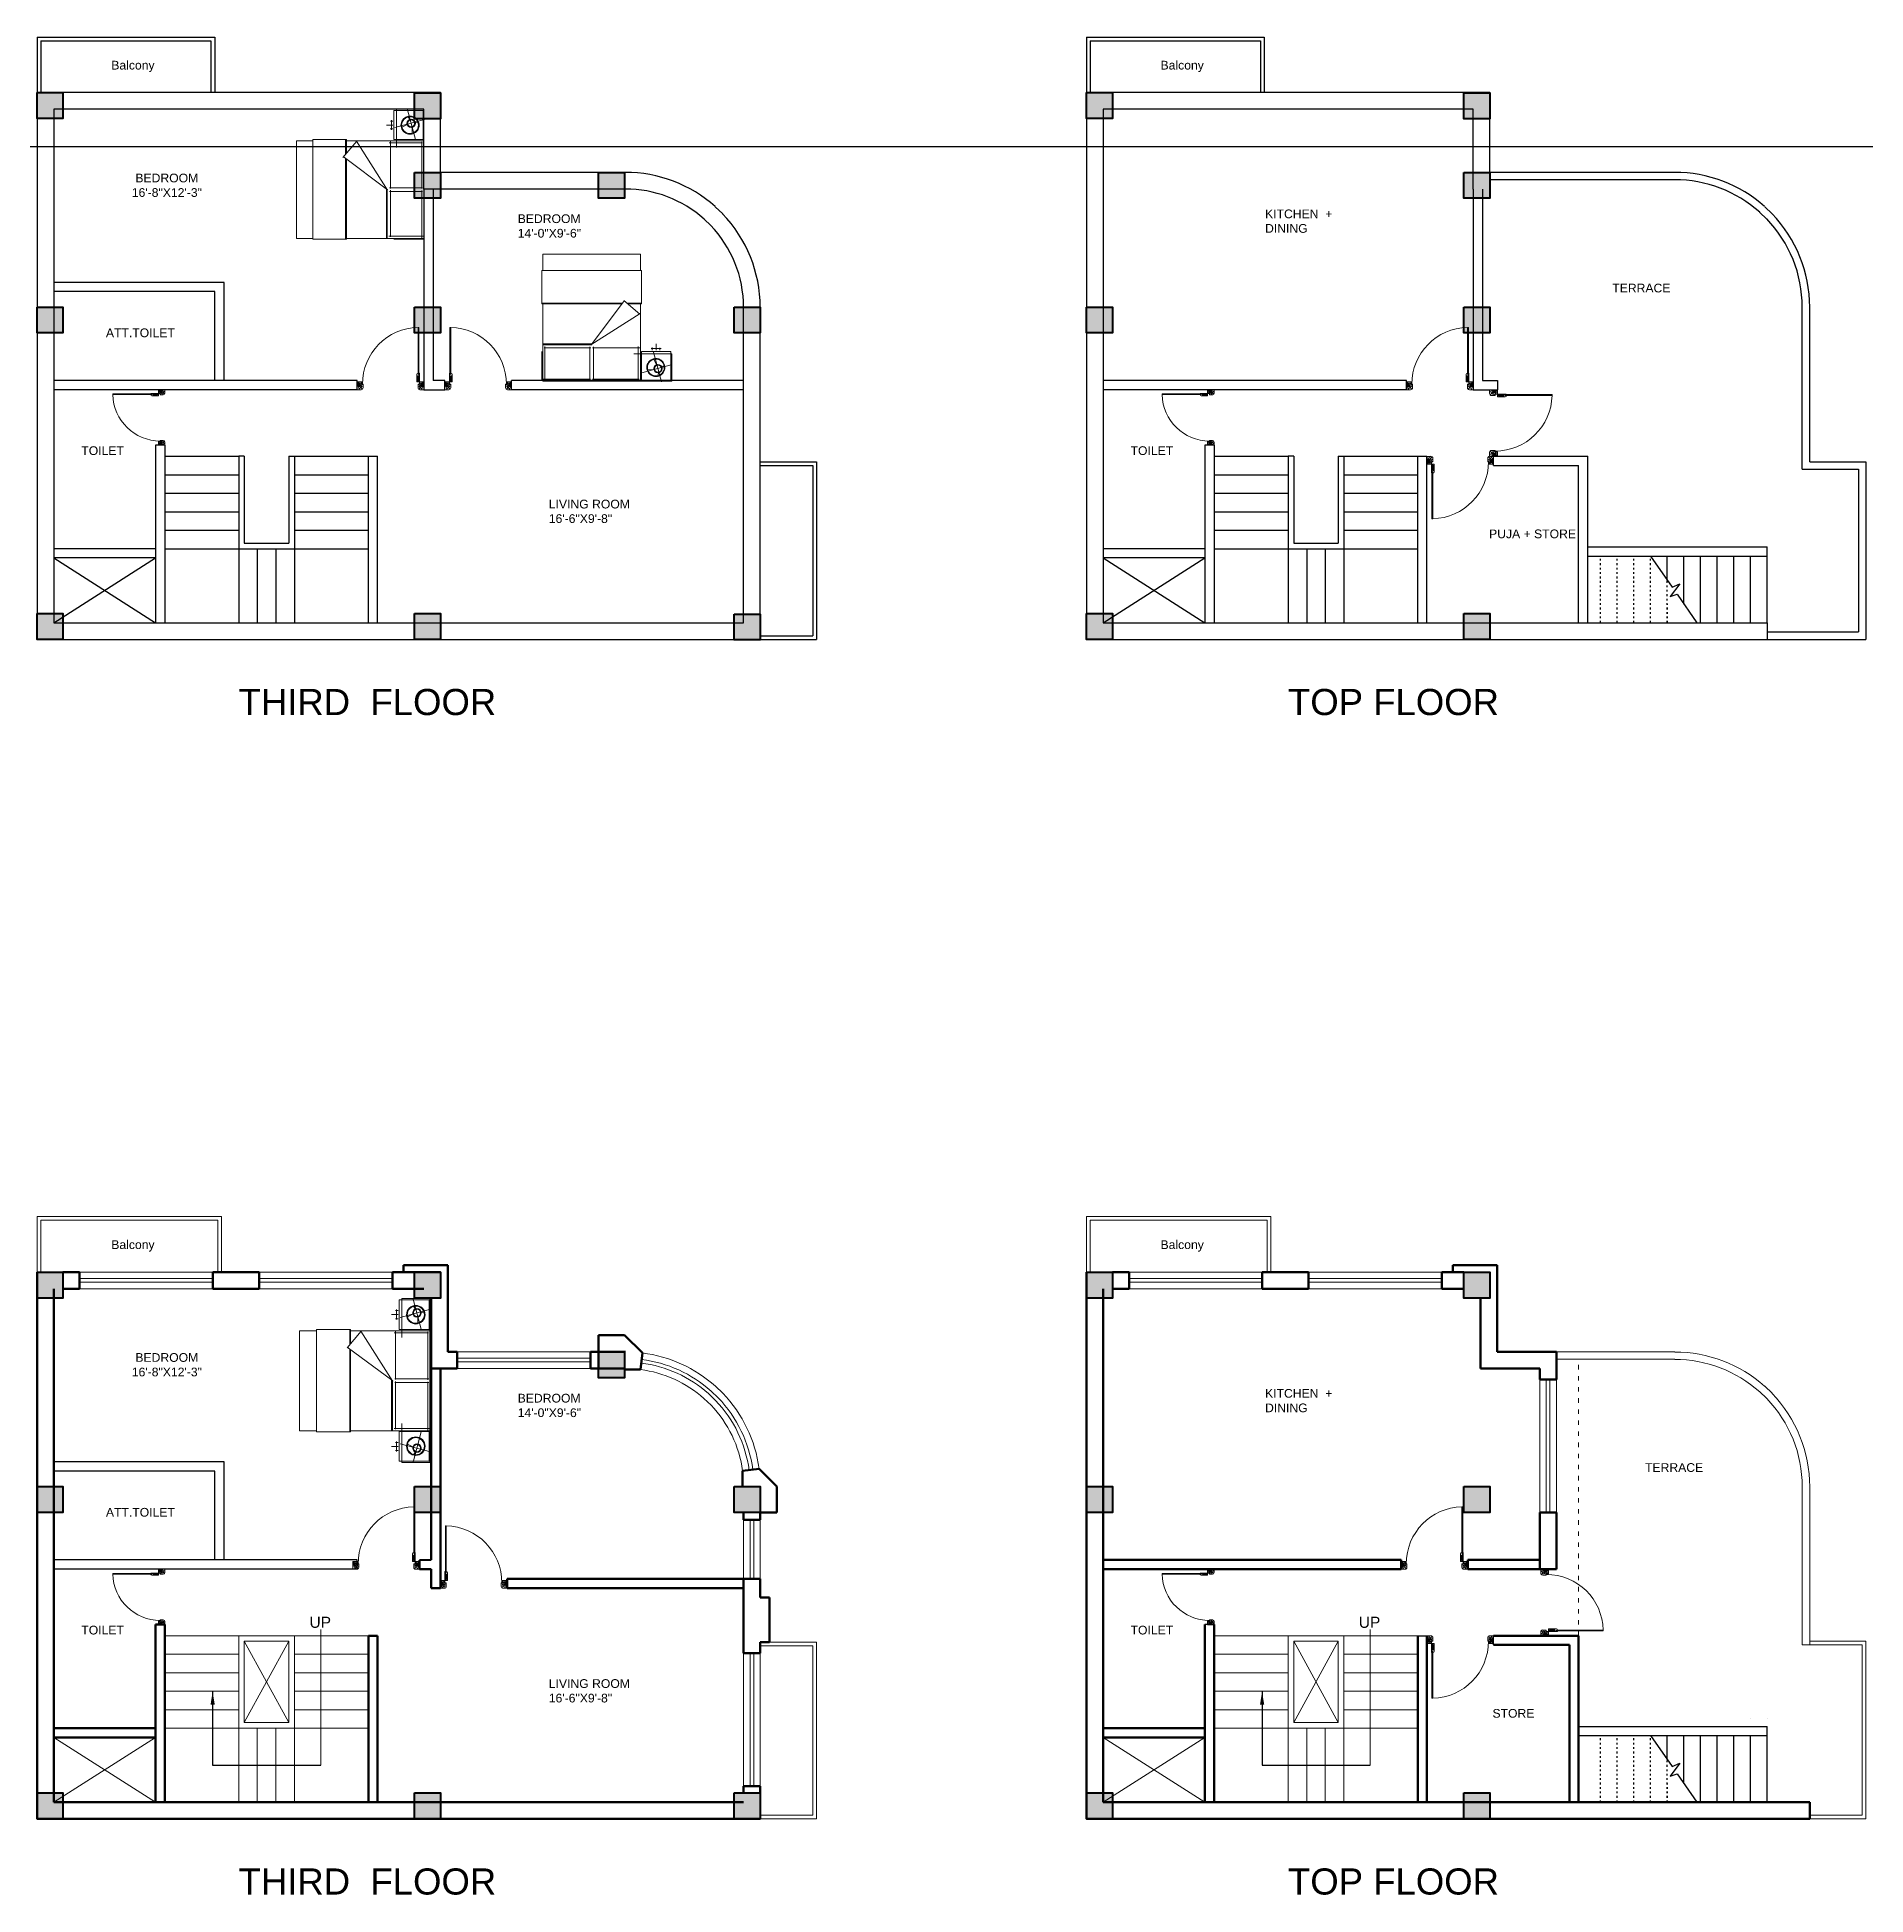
# Model space of a CAD drawing. Header units: inches. Extents: x 5914 to 162157, y -20538 to 282354.
# Drawn here: x 149347 to 150335, y -14147 to -13143 of the extents above; entities that cross this region are included whole.
import ezdxf

# ---------------------------------------------------------------- set-up
doc = ezdxf.new("R2010")
doc.units = ezdxf.units.IN
doc.header["$MEASUREMENT"] = 0
doc.linetypes.add('ACAD_ISO03W100', pattern=[30, 12, -18])
for name, color, linetype, lineweight in [('.09', 24, 'Continuous', 9), ('.1', 168, 'Continuous', 13), ('A-FUR', 42, 'Continuous', 5), ('CONC. OUTLINE RA', 150, 'Continuous', 40), ('DOOR-WIN RA', 3, 'Continuous', 20), ('ELE2 RA', 130, 'Continuous', 20), ('Furniture', 22, 'Continuous', 13), ('Hatch', 254, 'Continuous', 9), ('HATCH RA', 8, 'Continuous', 5), ('HIDDEN RA', 253, 'ACAD_ISO03W100', 9), ('STAIR PLAN AND ELEV RA', 124, 'Continuous', 20), ('WALL RA', 42, 'Continuous', 50)]:
    doc.layers.add(name, color=color, linetype=linetype, lineweight=lineweight)
doc.layers.add('WINDOW+dOOR', color=5, linetype='Continuous')
doc.styles.add('arial', font='arial.ttf', dxfattribs={"height": 7})
doc.styles.get("Standard").update_dxf_attribs({"font": 'arial.ttf'})
doc.dimstyles.new('1-8', dxfattribs={"dimtxt": 7, "dimasz": 3, "dimexe": 3, "dimexo": 3, "dimgap": 3, "dimtad": 1, "dimdec": 0, "dimzin": 0, "dimdsep": 46, "dimlunit": 4, "dimtxsty": 'arial', "dimblk": 'ARCHTICK', "dimcen": 0.09, "dimdle": 3, "dimclrt": 6, "dimazin": 0, "dimtfac": 1, "dimtdec": 0, "dimtix": 1, "dimtofl": 0, "dimtmove": 2, "dimatfit": 3, "dimfxl": 5, "dimfxlon": 1, "dimtolj": 1, "dimtzin": 0, "dimlwe": 5, "dimarcsym": 1})

msp = doc.modelspace()

# ---------------------------------------------------------------- texts
at = {"attachment_point": 1}
for s, width, gutter_width, insert, char_height in [('Balcony', 45.266, 23.6, (149386.8, -13155.7), 4.71), ('Balcony', 45.266, 23.6, (149954, -13155.7), 4.71), ('\\pi6.12049;BEDROOM\\P\\pi4.186;16\'-8"X12\'-3"', 45.266, 23.6, (149393.7, -13216.7), 4.711), ('KITCHEN  + DINING', 45.266, 23.6, (150010.5, -13236.1), 4.711), ('BEDROOM\\P14\'-0"X9\'-6"', 45.266, 23.6, (149606.5, -13238.7), 4.711), ('TERRACE', 45.266, 23.6, (150198.2, -13276.2), 4.71), ('ATT.TOILET', 45.266, 23.6, (149383.9, -13300.4), 4.71), ('TOILET', 45.266, 23.6, (149370.6, -13364.1), 4.71), ('TOILET', 45.266, 23.6, (149937.8, -13364.1), 4.71), ('LIVING ROOM\\P16\'-6"X9\'-8"', 45.266, 23.6, (149623.3, -13393), 4.711), ('PUJA + STORE', 45.266, 23.6, (150131.6, -13409.1), 4.711), ('THIRD  FLOOR', 247.158, 70.7, (149455.6, -13495.3), 14.133), ('TOP FLOOR', 247.158, 70.7, (150022.9, -13495.3), 14.13), ('Balcony', 45.266, 23.6, (149386.8, -13793.4), 4.71), ('Balcony', 45.266, 23.6, (149954, -13793.4), 4.71), ('\\pi6.12049;BEDROOM\\P\\pi4.186;16\'-8"X12\'-3"', 45.266, 23.6, (149393.7, -13854.4), 4.711), ('BEDROOM\\P14\'-0"X9\'-6"', 45.266, 23.6, (149606.5, -13876.4), 4.711), ('KITCHEN  + DINING', 45.266, 23.6, (150010.5, -13873.8), 4.711), ('TERRACE', 45.266, 23.6, (150215.9, -13913.9), 4.71), ('ATT.TOILET', 45.266, 23.6, (149383.9, -13938.1), 4.71), ('TOILET', 45.266, 23.6, (149370.6, -14001.8), 4.71), ('TOILET', 45.266, 23.6, (149937.8, -14001.8), 4.71), ('LIVING ROOM\\P16\'-6"X9\'-8"', 45.266, 23.6, (149623.3, -14030.7), 4.711), (' STORE', 45.266, 23.6, (150131.6, -14046.8), 4.71), ('THIRD  FLOOR', 247.158, 70.7, (149455.6, -14133), 14.133), ('TOP FLOOR', 247.158, 70.7, (150022.9, -14133), 14.13)]:
    msp.add_mtext_dynamic_manual_height_columns(s, width=width, gutter_width=gutter_width, heights=[0], dxfattribs=dict(at, insert=insert, char_height=char_height))
at = {"char_height": 6, "width": 11.641, "attachment_point": 9, "style": 'arial'}
for insert in [(149505.6, -14003), (150072.8, -14003)]:
    msp.add_mtext('UP', dxfattribs=dict(at, insert=insert))

# ---------------------------------------------------------------- blocks, each defined once
blk = doc.blocks.new('30 inch door')
at = {"layer": '.09'}
blk.add_arc((10330.01, 24687.1), 25.67, 91.33199, 180, dxfattribs=at)
at = {"layer": '.1'}
for p, q in [((10329.41, 24712.76), (10329.41, 24691.67)), ((10329.41, 24712.76), (10329.81, 24712.76)), ((10329.81, 24691.67), (10329.81, 24712.76)), ((10328.81, 24688.15), (10328.81, 24691.67)), ((10329.29, 24692.15), (10329.41, 24692.15)), ((10329.41, 24692.15), (10329.41, 24691.67)), ((10329.41, 24691.67), (10329.81, 24691.67)), ((10329.41, 24691.67), (10329.81, 24691.67)), ((10329.81, 24691.67), (10329.81, 24692.15)), ((10329.81, 24692.15), (10330.01, 24692.15)), ((10330.01, 24692.15), (10330.01, 24688.15)), ((10302.02, 24688.15), (10302.02, 24684.65)), ((10304.03, 24688.15), (10302.02, 24688.15)), ((10302.02, 24684.65), (10303.77, 24684.65)), ((10304.03, 24688.15), (10304.03, 24688.15)), ((10304.03, 24687.1), (10304.03, 24688.15)), ((10304.65, 24687.1), (10304.03, 24687.1)), ((10304.65, 24685.52), (10304.65, 24687.1)), ((10330.01, 24688.15), (10328.81, 24688.15)), ((10329.4, 24687.1), (10330.01, 24687.1)), ((10329.4, 24685.52), (10329.4, 24687.1)), ((10330.01, 24687.1), (10330.01, 24688.15)), ((10330.01, 24688.15), (10332.02, 24688.15)), ((10332.02, 24684.65), (10330.27, 24684.65)), ((10332.02, 24688.15), (10332.02, 24684.65))]:
    blk.add_line(p, q, dxfattribs=at)
for centre, major_axis, start_param, end_param in [((10329.29, 24691.67), (-0.339, 0.339), 5.497787, 7.068583), ((10303.77, 24685.52), (-0.619, -0.619), 0.785398, 2.356194)]:
    blk.add_ellipse(centre, major_axis=major_axis, ratio=1, start_param=start_param, end_param=end_param, dxfattribs=at)
at = {"layer": '.1', "extrusion": (0, 0, -1)}
blk.add_ellipse((10330.27, 24685.52), major_axis=(-0.619, 0.619), ratio=1, start_param=3.926991, end_param=5.497787, dxfattribs=at)
blk.add_line((10330.01, 24688.15), (10330.01, 24688.15))
at = {"layer": 'Hatch', "lineweight": 0}
for points, knots in [([(10330.01, 24688.15), (10329.93, 24688.7), (10329.77, 24689.76), (10329.75, 24690.84), (10329.74, 24691.37)], [0, 0, 0, 0, 41.50394, 80.765622, 80.765622, 80.765622, 80.765622]), ([(10302.02, 24688.15), (10302.05, 24687.95), (10302.17, 24687.01), (10302.48, 24686.12), (10302.72, 24685.42)], [0, 0, 0, 0, 17.459471, 80.67073, 80.67073, 80.67073, 80.67073]), ([(10302.02, 24688.15), (10302.41, 24687.86), (10303.15, 24687.31), (10304.04, 24687.05), (10304.45, 24686.93)], [0, 0, 0, 0, 41.503939, 78.170205, 78.170205, 78.170205, 78.170205]), ([(10302.02, 24688.15), (10302.45, 24687.5), (10303.05, 24686.59), (10304.02, 24686.14), (10304.29, 24686.01)], [0, 0, 0, 0, 64.705486, 90.408952, 90.408952, 90.408952, 90.408952]), ([(10302.02, 24688.15), (10302.13, 24687.79), (10302.35, 24687.1), (10302.97, 24686.1), (10304.18, 24685.07)], [0, 0, 0, 0, 30.296971, 58.529009, 58.529009, 58.529009, 58.529009]), ([(10303.35, 24687.82), (10303.2, 24687.43), (10302.98, 24686.82), (10302.44, 24686.51), (10302.25, 24686.4)], [0, 0, 0, 0, 34.642749, 52.790216, 52.790216, 52.790216, 52.790216]), ([(10303.86, 24687.89), (10303.73, 24687.32), (10303.52, 24686.4), (10302.7, 24686), (10302.39, 24685.85)], [0, 0, 0, 0, 47.051669, 75.417188, 75.417188, 75.417188, 75.417188]), ([(10304.15, 24687.01), (10304.07, 24686.57), (10303.9, 24685.69), (10303.13, 24685.22), (10302.75, 24684.98)], [0, 0, 0, 0, 36.886594, 73.591637, 73.591637, 73.591637, 73.591637]), ([(10330.01, 24688.15), (10329.8, 24688.26), (10329.35, 24688.51), (10329.11, 24688.97), (10328.99, 24689.22)], [0, 0, 0, 0, 17.459472, 37.737029, 37.737029, 37.737029, 37.737029]), ([(10329.9, 24690.9), (10329.69, 24690.85), (10329.25, 24690.74), (10329.1, 24690.31), (10329.02, 24690.08)], [0, 0, 0, 0, 15.424483, 31.99547, 31.99547, 31.99547, 31.99547]), ([(10329.92, 24690.24), (10329.72, 24690.12), (10329.23, 24689.84), (10329.13, 24689.27), (10329.07, 24688.95)], [0, 0, 0, 0, 17.254821, 40.319618, 40.319618, 40.319618, 40.319618]), ([(10330.01, 24688.15), (10329.7, 24688.44), (10329.1, 24689.01), (10329.14, 24689.82), (10329.09, 24691.13)], [0, 0, 0, 0, 30.296971, 58.529009, 58.529009, 58.529009, 58.529009]), ([(10329.9, 24689.44), (10329.59, 24689.24), (10329.23, 24689.01), (10329.2, 24688.63), (10329.2, 24688.58)], [0, 0, 0, 0, 24.633819, 28.489546, 28.489546, 28.489546, 28.489546]), ([(10330.01, 24688.15), (10329.86, 24688.5), (10329.47, 24689.39), (10329.44, 24690.38), (10329.42, 24690.98)], [0, 0, 0, 0, 28.413311, 72.750806, 72.750806, 72.750806, 72.750806]), ([(10332.02, 24688.15), (10331.63, 24687.86), (10330.89, 24687.31), (10330.01, 24687.05), (10329.59, 24686.93)], [0, 0, 0, 0, 41.503939, 78.170205, 78.170205, 78.170205, 78.170205]), ([(10332.02, 24688.15), (10331.59, 24687.5), (10330.99, 24686.59), (10330.03, 24686.14), (10329.75, 24686.01)], [0, 0, 0, 0, 64.705486, 90.408952, 90.408952, 90.408952, 90.408952]), ([(10332.02, 24688.15), (10331.91, 24687.79), (10331.69, 24687.1), (10331.07, 24686.1), (10329.87, 24685.07)], [0, 0, 0, 0, 30.296971, 58.529009, 58.529009, 58.529009, 58.529009]), ([(10329.89, 24687.01), (10329.98, 24686.57), (10330.14, 24685.69), (10330.91, 24685.22), (10331.29, 24684.98)], [0, 0, 0, 0, 36.886594, 73.591637, 73.591637, 73.591637, 73.591637]), ([(10330.18, 24687.89), (10330.31, 24687.32), (10330.52, 24686.4), (10331.35, 24686), (10331.66, 24685.85)], [0, 0, 0, 0, 47.051669, 75.417188, 75.417188, 75.417188, 75.417188]), ([(10330.7, 24687.82), (10330.84, 24687.43), (10331.06, 24686.82), (10331.61, 24686.51), (10331.8, 24686.4)], [0, 0, 0, 0, 34.642749, 52.790216, 52.790216, 52.790216, 52.790216]), ([(10332.02, 24688.15), (10332, 24687.95), (10331.87, 24687.01), (10331.56, 24686.12), (10331.32, 24685.42)], [0, 0, 0, 0, 17.459471, 80.67073, 80.67073, 80.67073, 80.67073])]:
    blk.add_open_spline(points, degree=3, knots=knots, dxfattribs=at)
blk = doc.blocks.new('COLUMN')
at = {"layer": 'CONC. OUTLINE RA', "transparency": 33554687}
h = blk.add_hatch(color=256, dxfattribs=at)
h.dxf.hatch_style = 1
h.paths.add_polyline_path([(148062.9, -13130.4), (148076.9, -13130.4), (148076.9, -13116.4), (148062.9, -13116.4)])
at = {"layer": 'CONC. OUTLINE RA'}
blk.add_lwpolyline([(148062.9, -13116.4), (148076.9, -13116.4), (148076.9, -13130.4), (148062.9, -13130.4)], close=True, dxfattribs=at)
blk = doc.blocks.new('A$C2A650008')
at = {"layer": 'A-FUR'}
for p, q in [((-74.1, 13), (-91, 13)), ((-91, -6.3), (-91, 13)), ((-90.5, -5.6), (-90.5, 12.3)), ((-90.5, 12.3), (-72.6, 12.3)), ((-81, 12.7), (-85.8, -5.4)), ((-74.1, -10.4), (-74.1, 13)), ((-72.6, 12.3), (-72.6, -5.6)), ((-91.4, 6.6), (-73.1, 1.7)), ((-85.7, 4.9), (-87.5, 4.6)), ((-83.8, 1.9), (-83.8, -1.7)), ((-82.4, 6.9), (-81.2, 8.3)), ((-80.7, 3.7), (-77.5, 2)), ((-71.9, 5.8), (-70.4, 5.8)), ((-71.9, 3.4), (-68, 3.4)), ((-71.9, 0.9), (-70.3, 0.9)), ((-71, 6.5), (-71, 0.4)), ((-91, -6.3), (-43.4, -6.3)), ((-91, -6.3), (-91, -66.3)), ((-91, -6.3), (-70.8, -6.3)), ((-91, -66.3), (-91, -6.3)), ((-72.6, -5.6), (-90.5, -5.6)), ((-90.2, -7.6), (-69.6, -7.6)), ((-89.8, -35.7), (-89.8, -7)), ((-70.4, -6.7), (-70.4, -35.6)), ((-68.7, -36.7), (-49.5, -6.5)), ((-49.8, -6.6), (-41.3, -16.5)), ((-43.4, -5.5), (-43.4, -13.9)), ((-43.4, -5.5), (-22.9, -5.5)), ((-43, -5.5), (-43, -14.5)), ((-22.9, -5.5), (-22.9, -66.9)), ((-22.9, -6.3), (-12.8, -6.3)), ((-12.8, -6.3), (-12.8, -66.3)), ((-41.4, -16.1), (-68.7, -36.4)), ((-43.4, -17.6), (-43.4, -66.9)), ((-43, -17.3), (-43, -66.9)), ((-69.9, -35.2), (-90.3, -35.2)), ((-90.3, -37.4), (-69.9, -37.4)), ((-89.8, -65.9), (-89.8, -36.9)), ((-70.4, -36.8), (-70.4, -65.4)), ((-68.5, -36.3), (-68.5, -66.3)), ((-68, -35.8), (-68, -66.3)), ((-43.4, -66.3), (-91, -66.3)), ((-91, -66.3), (-91, -85.4)), ((-69.5, -65), (-90.7, -65)), ((-90.5, -66.8), (-90.5, -84.6)), ((-72.6, -66.8), (-90.5, -66.8)), ((-81, -85.1), (-85.8, -66.9)), ((-74.1, -62), (-74.1, -85.4)), ((-72.6, -84.6), (-72.6, -66.8)), ((-43.4, -66.9), (-22.9, -66.9)), ((-12.8, -66.3), (-22.9, -66.3)), ((-91.4, -79), (-73.1, -74.1)), ((-80.7, -76), (-77.5, -74.3)), ((-71.9, -73.3), (-70.3, -73.3)), ((-71.9, -75.7), (-68, -75.7)), ((-71, -78.8), (-71, -72.7)), ((-74.1, -85.4), (-91, -85.4)), ((-90.5, -84.6), (-72.6, -84.6)), ((-82.4, -79.2), (-81.2, -80.6)), ((-71.9, -78.1), (-70.4, -78.1))]:
    blk.add_line(p, q, dxfattribs=at)
for centre, major_axis, start_param, end_param in [((-82.5, 3.3), (3.95, 3.95), 6.28318530712061, 12.5663706143002), ((-82.5, 3.3), (-3.64, 3.64), 4.712389, 10.995574), ((-83.2, 4.4), (1.82, 1.82), 3.926993, 10.210178), ((-83.2, 4.4), (-1.52, 1.52), -1.570796, 4.712389)]:
    blk.add_ellipse(centre, major_axis=major_axis, ratio=1, start_param=start_param, end_param=end_param, dxfattribs=at)
at = {"layer": 'A-FUR', "extrusion": (0, 0, -1)}
for centre, major_axis, start_param, end_param in [((-82.5, -75.6), (-3.95, 3.95), 3.141593, 9.424778), ((-82.5, -75.6), (3.64, 3.64), 1.570796326731005, 7.853981633910592), ((-83.2, -76.8), (1.82, 1.82), -0.588961555347947, 5.69422375183164), ((-83.2, -76.8), (-1.52, 1.52), 0.886531, 7.169716)]:
    blk.add_ellipse(centre, major_axis=major_axis, ratio=1, start_param=start_param, end_param=end_param, dxfattribs=at)
blk = doc.blocks.new('_ArchTick')
at = {"color": 0, "linetype": 'ByBlock', "const_width": 0.15}
blk.add_lwpolyline([(-0.5, -0.5), (0.5, 0.5)], dxfattribs=at)
blk = doc.blocks.new('A$C0BBD0BBA')
at = {"color": 7, "lineweight": 5}
blk.add_lwpolyline([(0, 0), (73.3, 0)], dxfattribs=at)
at = {"color": 8, "lineweight": 5}
blk.add_leader([(39.7, 58.4), (0, 58.4), (0, 0)], dimstyle='1-8', override={"dimasz": 7, "dimgap": 2, "dimtad": 0, "dimfxl": 12}, dxfattribs=at)

# ---------------------------------------------------------------- linework, layer by layer
for p, q in [((149346.7, -13142.9), (149442.7, -13142.9)), ((149346.7, -13142.9), (149346.7, -13172.9)), ((149348.7, -13144.9), (149440.7, -13144.9)), ((149348.7, -13144.9), (149348.7, -13172.9)), ((149440.7, -13144.9), (149440.7, -13172.9)), ((149442.7, -13142.9), (149442.7, -13172.9)), ((149914, -13142.9), (150010, -13142.9)), ((149914, -13142.9), (149914, -13172.9)), ((149916, -13144.9), (150008, -13144.9)), ((149916, -13144.9), (149916, -13172.9)), ((150008, -13144.9), (150008, -13172.9)), ((150010, -13142.9), (150010, -13172.9)), ((149564.8, -13172.9), (149346.7, -13172.9)), ((149346.7, -13172.9), (149346.7, -13468.5)), ((149564.8, -13216), (149564.8, -13172.9)), ((150132, -13172.9), (149914, -13172.9)), ((149914, -13172.9), (149914, -13468.5)), ((150132, -13216), (150132, -13172.9)), ((149555.8, -13181.9), (149355.7, -13181.9)), ((149355.7, -13181.9), (149355.7, -13459.5)), ((149555.8, -13225), (149555.8, -13181.9)), ((150123, -13181.9), (149923, -13181.9)), ((149923, -13181.9), (149923, -13459.5)), ((150123, -13225), (150123, -13181.9)), ((149664.7, -13216), (149564.8, -13216)), ((150232, -13216), (150132, -13216)), ((149664.7, -13225), (149555.8, -13225)), ((149555.8, -13225), (149555.8, -13333.5)), ((149560.8, -13225), (149560.8, -13328.5)), ((150123, -13225), (150123, -13333.5)), ((150128, -13225), (150128, -13328.5)), ((150232, -13220), (150132, -13220)), ((149717.3, -13238.4), (149713.3, -13234.6)), ((150281.8, -13241.3), (150277.8, -13237.5)), ((150284.6, -13238.4), (150280.6, -13234.6)), ((149711.1, -13244.9), (149707.1, -13241.1)), ((149447.8, -13275.5), (149355.7, -13275.5)), ((149447.8, -13328.5), (149447.8, -13275.5)), ((149442.8, -13280.5), (149355.7, -13280.5)), ((149442.8, -13328.5), (149442.8, -13280.5)), ((149728.6, -13459.5), (149728.6, -13288.9)), ((149737.6, -13468.5), (149737.6, -13288.9)), ((150300.9, -13376.5), (150300.9, -13288.9)), ((150304.9, -13372.5), (150304.9, -13288.9)), ((149519.8, -13328.5), (149355.7, -13328.5)), ((149415.7, -13333.5), (149355.7, -13333.5)), ((149519.8, -13333.5), (149415.7, -13333.5)), ((149519.8, -13333.5), (149519.8, -13328.5)), ((149555.8, -13333.5), (149560.8, -13333.5)), ((149567.1, -13328.5), (149560.8, -13328.5)), ((149560.8, -13333.5), (149567.1, -13333.5)), ((149567.1, -13333.5), (149567.1, -13328.5)), ((149728.6, -13328.5), (149603.1, -13328.5)), ((149603.1, -13333.5), (149603.1, -13328.5)), ((149728.6, -13333.5), (149603.1, -13333.5)), ((150087, -13328.5), (149923, -13328.5)), ((149983, -13333.5), (149923, -13333.5)), ((150087, -13333.5), (149983, -13333.5)), ((150087, -13333.5), (150087, -13328.5)), ((150123, -13333.5), (150136.1, -13333.5)), ((150128, -13328.5), (150136.1, -13328.5)), ((150136.1, -13328.5), (150136.1, -13333.5)), ((149410.7, -13363.5), (149410.7, -13459.5)), ((149415.7, -13363.5), (149410.7, -13363.5)), ((149415.7, -13363.5), (149415.7, -13459.5)), ((149978, -13363.5), (149978, -13459.5)), ((149983, -13363.5), (149978, -13363.5)), ((149983, -13363.5), (149983, -13459.5)), ((149415.7, -13369.5), (149455.7, -13369.5)), ((149455.7, -13369.5), (149455.7, -13459.5)), ((149458.7, -13369.5), (149455.7, -13369.5)), ((149458.7, -13369.5), (149458.7, -13416.5)), ((149482.8, -13369.5), (149482.8, -13416.5)), ((149482.8, -13369.5), (149485.8, -13369.5)), ((149485.8, -13369.5), (149485.8, -13459.5)), ((149485.8, -13369.5), (149525.8, -13369.5)), ((149525.8, -13459.5), (149525.8, -13369.5)), ((149525.8, -13369.5), (149530.8, -13369.5)), ((149530.8, -13459.5), (149530.8, -13369.5)), ((149737.6, -13372.5), (149768, -13372.5)), ((149737.6, -13374.5), (149766, -13374.5)), ((149766, -13374.5), (149766, -13466.5)), ((149768, -13372.5), (149768, -13468.5)), ((149983, -13369.5), (150023, -13369.5)), ((150023, -13369.5), (150023, -13459.5)), ((150026, -13369.5), (150023, -13369.5)), ((150026, -13369.5), (150026, -13416.5)), ((150050, -13369.5), (150050, -13416.5)), ((150050, -13369.5), (150053, -13369.5)), ((150053, -13369.5), (150053, -13459.5)), ((150053, -13369.5), (150093, -13369.5)), ((150093, -13459.5), (150093, -13369.5)), ((150093, -13369.5), (150098, -13369.5)), ((150098, -13459.5), (150098, -13369.5)), ((150134, -13369.5), (150185, -13369.5)), ((150134, -13374.5), (150134, -13369.5)), ((150134, -13374.5), (150180, -13374.5)), ((150180, -13459.5), (150180, -13374.5)), ((150185, -13459.5), (150185, -13369.5)), ((150300.9, -13376.5), (150331.3, -13376.5)), ((150304.9, -13372.5), (150335.3, -13372.5)), ((150331.3, -13376.5), (150331.3, -13464.5)), ((150335.3, -13372.5), (150335.3, -13468.5)), ((149415.7, -13379.5), (149455.7, -13379.5)), ((149485.8, -13379.5), (149525.8, -13379.5)), ((149983, -13379.5), (150023, -13379.5)), ((150053, -13379.5), (150093, -13379.5)), ((149415.7, -13389.5), (149455.7, -13389.5)), ((149485.8, -13389.5), (149525.8, -13389.5)), ((149983, -13389.5), (150023, -13389.5)), ((150053, -13389.5), (150093, -13389.5)), ((149415.7, -13399.5), (149455.7, -13399.5)), ((149485.8, -13399.5), (149525.8, -13399.5)), ((149983, -13399.5), (150023, -13399.5)), ((150053, -13399.5), (150093, -13399.5)), ((149415.7, -13409.5), (149455.7, -13409.5)), ((149458.7, -13416.5), (149482.8, -13416.5)), ((149485.8, -13409.5), (149525.8, -13409.5)), ((149983, -13409.5), (150023, -13409.5)), ((150026, -13416.5), (150050, -13416.5)), ((150053, -13409.5), (150093, -13409.5)), ((150185, -13418.5), (150281.9, -13418.5)), ((150281.9, -13423.5), (150281.9, -13418.5)), ((149410.7, -13419.5), (149355.7, -13419.5)), ((149410.7, -13424.5), (149355.7, -13424.5)), ((149355.7, -13459.5), (149410.7, -13424.5)), ((149355.7, -13424.5), (149410.7, -13459.5)), ((149415.7, -13419.5), (149485.8, -13419.5)), ((149465.7, -13419.5), (149465.7, -13459.5)), ((149475.7, -13419.5), (149475.7, -13459.5)), ((149475.7, -13419.5), (149475.7, -13459.5)), ((149485.8, -13419.5), (149525.8, -13419.5)), ((149978, -13419.5), (149923, -13419.5)), ((149978, -13424.5), (149923, -13424.5)), ((149923, -13459.5), (149978, -13424.5)), ((149923, -13424.5), (149978, -13459.5)), ((149983, -13419.5), (150053, -13419.5)), ((150033, -13419.5), (150033, -13459.5)), ((150043, -13419.5), (150043, -13459.5)), ((150043, -13419.5), (150043, -13459.5)), ((150053, -13419.5), (150093, -13419.5)), ((150185, -13423.5), (150263.9, -13423.5)), ((150218.9, -13423.5), (150230.5, -13440.2)), ((150227.9, -13436.5), (150227.9, -13423.5)), ((150236.9, -13449.4), (150236.9, -13423.5)), ((150245.9, -13459.5), (150245.9, -13423.5)), ((150254.9, -13459.5), (150254.9, -13423.5)), ((150263.9, -13423.5), (150281.9, -13423.5)), ((150263.9, -13459.5), (150263.9, -13423.5)), ((150272.9, -13459.5), (150272.9, -13423.5)), ((150281.9, -13459.5), (150281.9, -13423.5)), ((150234.8, -13438.4), (150229.5, -13445.4)), ((150230.5, -13440.2), (150234.8, -13438.4)), ((150229.5, -13445.4), (150233.2, -13444.1)), ((150233.2, -13444.1), (150243.9, -13459.5)), ((149346.7, -13468.5), (149737.6, -13468.5)), ((149355.7, -13459.5), (149728.6, -13459.5)), ((149737.6, -13466.5), (149766, -13466.5)), ((149737.6, -13468.5), (149768, -13468.5)), ((149914, -13468.5), (150304.9, -13468.5)), ((149923, -13459.5), (150281.9, -13459.5)), ((150281.9, -13459.5), (150281.9, -13468.5)), ((150281.9, -13464.5), (150331.3, -13464.5)), ((150304.9, -13468.5), (150335.3, -13468.5)), ((149447.8, -13913.2), (149355.7, -13913.2)), ((149442.8, -13918.2), (149355.7, -13918.2)), ((149442.8, -13966.2), (149442.8, -13918.2)), ((149447.8, -13966.2), (149447.8, -13913.2)), ((149519.8, -13966.2), (149355.7, -13966.2)), ((149519.8, -13971.2), (149519.8, -13966.2)), ((149415.7, -13971.2), (149355.7, -13971.2)), ((149519.8, -13971.2), (149415.7, -13971.2)), ((149983, -14001.2), (149978, -14001.2)), ((150093, -14007.2), (150098, -14007.2)), ((150134, -14012.2), (150134, -14007.2)), ((150180, -14056.2), (150281.9, -14056.2)), ((150180, -14061.2), (150263.9, -14061.2)), ((150218.9, -14061.2), (150230.5, -14077.9)), ((150227.9, -14074.2), (150227.9, -14061.2)), ((150236.9, -14087.1), (150236.9, -14061.2)), ((150245.9, -14097.2), (150245.9, -14061.2)), ((150254.9, -14097.2), (150254.9, -14061.2)), ((150263.9, -14097.2), (150263.9, -14061.2)), ((150263.9, -14061.2), (150281.9, -14061.2)), ((150272.9, -14052.2), (150272.9, -14052.2)), ((150272.9, -14097.2), (150272.9, -14061.2)), ((150281.9, -14052.2), (150281.9, -14052.2)), ((150281.9, -14097.2), (150281.9, -14056.2)), ((150234.8, -14076.1), (150229.5, -14083.1)), ((150230.5, -14077.9), (150234.8, -14076.1)), ((150229.5, -14083.1), (150233.2, -14081.8)), ((150233.2, -14081.8), (150243.9, -14097.2))]:
    msp.add_line(p, q)
at = {"linetype": 'ACAD_ISO03W100', "ltscale": 0.08}
for p, q in [((150191.9, -13459.5), (150191.9, -13423.5)), ((150200.9, -13459.5), (150200.9, -13423.5)), ((150209.9, -13459.5), (150209.9, -13423.5)), ((150218.9, -13459.5), (150218.9, -13423.5)), ((150227.9, -13459.5), (150227.9, -13436.8)), ((150228, -13459.5), (150228, -13449.4)), ((150191.9, -14097.2), (150191.9, -14061.2)), ((150200.9, -14097.2), (150200.9, -14061.2)), ((150209.9, -14097.2), (150209.9, -14061.2)), ((150218.9, -14097.2), (150218.9, -14061.2)), ((150227.9, -14097.2), (150227.9, -14074.5)), ((150228, -14097.2), (150228, -14087.1))]:
    msp.add_line(p, q, dxfattribs=at)
msp.add_xline((147369.2, -13202), (1, 0))
for centre, radius, start, end in [((149664.7, -13288.9), 72.9, 48.222, 90.0319), ((150232, -13288.9), 72.9, 48.222, 90.0319), ((149664.7, -13288.9), 63.9, 48.222, 90.0319), ((150232, -13288.9), 68.9, 48.222, 90.0319), ((149664.7, -13288.9), 63.9, 0.0749, 43.8577), ((149664.7, -13288.9), 72.9, 0.0749, 43.8577), ((150232, -13288.9), 68.9, 0.0749, 43.8577), ((150232, -13288.9), 72.9, 0.0749, 43.8577)]:
    msp.add_arc(centre, radius, start, end)
at = {"layer": 'A-FUR'}
for p, q in [((149539.6, -13182.5), (149539.6, -13198.3)), ((149555.4, -13182.5), (149539.6, -13182.5)), ((149556.1, -13187.5), (149540.1, -13191.8)), ((149540.9, -13202.5), (149540.9, -13181.9)), ((149540.9, -13181.9), (149555.8, -13181.9)), ((149547, -13182.2), (149551.3, -13198.2)), ((149548.2, -13187.3), (149547.2, -13186.1)), ((149555.4, -13198.3), (149555.4, -13182.5)), ((149555.8, -13198.9), (149555.8, -13181.9)), ((149539, -13190.4), (149535.5, -13190.4)), ((149539, -13192.5), (149537.6, -13192.5)), ((149539, -13188.3), (149537.7, -13188.3)), ((149538.2, -13187.7), (149538.2, -13193.1)), ((149546.8, -13190.1), (149544, -13191.6)), ((149549.4, -13191.7), (149549.5, -13194.9)), ((149551.2, -13189.1), (149552.7, -13189.3)), ((149495.8, -13198.9), (149487, -13198.9)), ((149487, -13198.9), (149487, -13251.7)), ((149495.8, -13198.2), (149495.8, -13252.2)), ((149513.9, -13198.2), (149495.8, -13198.2)), ((149519.5, -13199.2), (149512, -13207.9)), ((149512.1, -13207.5), (149536.2, -13225.4)), ((149513.5, -13198.2), (149513.5, -13206.1)), ((149513.9, -13198.2), (149513.9, -13205.6)), ((149555.8, -13198.9), (149513.9, -13198.9)), ((149536.2, -13225.6), (149519.3, -13199.1)), ((149555.1, -13200.1), (149537, -13200.1)), ((149537.7, -13199.2), (149537.7, -13224.7)), ((149555.8, -13198.9), (149538, -13198.9)), ((149539.6, -13198.3), (149555.4, -13198.3)), ((149554.7, -13224.8), (149554.7, -13199.5)), ((149555.8, -13198.9), (149555.8, -13251.7)), ((149555.8, -13251.7), (149555.8, -13198.9)), ((149513.5, -13208.5), (149513.5, -13252.2)), ((149513.9, -13208.9), (149513.9, -13252.2)), ((149535.6, -13224.8), (149535.6, -13251.7)), ((149536, -13225.3), (149536, -13251.7)), ((149537.2, -13224.4), (149555.1, -13224.4)), ((149555.1, -13226.3), (149537.2, -13226.3)), ((149537.7, -13225.7), (149537.7, -13250.9)), ((149554.7, -13251.4), (149554.7, -13225.8)), ((149487, -13251.7), (149495.8, -13251.7)), ((149513.9, -13252.2), (149495.8, -13252.2)), ((149513.9, -13251.7), (149555.8, -13251.7)), ((149536.9, -13250.5), (149555.6, -13250.5)), ((149539.6, -13252.1), (149555.4, -13252.1)), ((149620, -13260.2), (149620, -13269)), ((149672.8, -13260.2), (149620, -13260.2)), ((149672.8, -13269), (149672.8, -13260.2)), ((149673.5, -13269), (149619.5, -13269)), ((149619.5, -13287.1), (149619.5, -13269)), ((149673.5, -13287.1), (149673.5, -13269)), ((149663.2, -13286.7), (149619.5, -13286.7)), ((149662.9, -13287.1), (149619.5, -13287.1)), ((149620, -13287.1), (149620, -13328.9)), ((149664.2, -13285.3), (149646.3, -13309.3)), ((149672.6, -13292.7), (149663.9, -13285.2)), ((149673.5, -13286.7), (149665.6, -13286.7)), ((149673.5, -13287.1), (149666.1, -13287.1)), ((149672.8, -13328.9), (149672.8, -13287.1)), ((149646.1, -13309.3), (149672.7, -13292.4)), ((149619.6, -13312.8), (149619.6, -13328.5)), ((149646.9, -13308.7), (149620, -13308.7)), ((149646.5, -13309.2), (149620, -13309.2)), ((149646, -13310.9), (149620.8, -13310.9)), ((149621.2, -13310.1), (149621.2, -13328.7)), ((149645.5, -13328.3), (149645.5, -13310.4)), ((149672.5, -13310.9), (149647, -13310.9)), ((149647.4, -13310.4), (149647.4, -13328.3)), ((149669.2, -13314.1), (149689.8, -13314.1)), ((149671.6, -13328.2), (149671.6, -13310.1)), ((149672.8, -13328.9), (149672.8, -13311.2)), ((149673.4, -13312.8), (149673.4, -13328.5)), ((149689.2, -13312.8), (149673.4, -13312.8)), ((149684, -13311.3), (149678.7, -13311.3)), ((149679.2, -13312.2), (149679.2, -13310.7)), ((149684.2, -13329.3), (149679.9, -13313.2)), ((149681.6, -13319.9), (149680.1, -13317.1)), ((149681.3, -13312.2), (149681.3, -13308.7)), ((149683.4, -13312.2), (149683.4, -13310.8)), ((149689.2, -13328.5), (149689.2, -13312.8)), ((149689.8, -13314.1), (149689.8, -13328.9)), ((149620.3, -13327.9), (149645.9, -13327.9)), ((149646.9, -13327.9), (149672.2, -13327.9)), ((149689.5, -13320.1), (149673.6, -13324.4)), ((149680, -13322.6), (149676.9, -13322.7)), ((149682.7, -13324.3), (149682.4, -13325.9)), ((149684.4, -13321.4), (149685.6, -13320.4)), ((149672.8, -13328.9), (149620, -13328.9)), ((149620, -13328.9), (149672.8, -13328.9)), ((149672.8, -13328.9), (149689.8, -13328.9)), ((149673.4, -13328.5), (149689.2, -13328.5))]:
    msp.add_line(p, q, dxfattribs=at)
at = {"layer": 'A-FUR', "extrusion": (0, 0, -1)}
for centre, major_axis, start_param, end_param in [((149548.3, -13190.5), (-3.47, 3.47), 6.28318530712061, 12.5663706143002), ((149548.3, -13190.5), (3.21, 3.21), 4.712389, 10.995574), ((149548.9, -13189.5), (-1.6, 1.6), 3.926993, 10.210178), ((149548.9, -13189.5), (1.34, 1.34), -1.570796, 4.712389), ((149681.2, -13321.5), (3.47, 3.47), 6.28318530712061, 12.5663706143002), ((149681.2, -13321.5), (3.21, -3.21), 4.712389, 10.995574), ((149682.3, -13322.1), (1.6, 1.6), 3.926993, 10.210178), ((149682.3, -13322.1), (1.34, -1.34), -1.570796, 4.712389)]:
    msp.add_ellipse(centre, major_axis=major_axis, ratio=1, start_param=start_param, end_param=end_param, dxfattribs=at)
at = {"layer": 'DOOR-WIN RA'}
for p, q in [((149369.7, -13810.6), (149441.7, -13810.6)), ((149369.7, -13814.1), (149441.7, -13814.1)), ((149369.7, -13816.1), (149441.7, -13816.1)), ((149369.7, -13819.6), (149441.7, -13819.6)), ((149466.8, -13810.6), (149538.8, -13810.6)), ((149466.8, -13814.1), (149538.8, -13814.1)), ((149466.8, -13816.1), (149538.8, -13816.1)), ((149466.8, -13819.6), (149538.8, -13819.6)), ((149937, -13810.6), (150009, -13810.6)), ((149937, -13814.1), (150009, -13814.1)), ((149937, -13816.1), (150009, -13816.1)), ((149937, -13819.6), (150009, -13819.6)), ((150034, -13810.6), (150106, -13810.6)), ((150034, -13814.1), (150106, -13814.1)), ((150034, -13816.1), (150106, -13816.1)), ((150034, -13819.6), (150106, -13819.6)), ((149573.8, -13853.7), (149645.8, -13853.7)), ((149573.8, -13857.2), (149645.8, -13857.2)), ((149573.8, -13859.2), (149645.8, -13859.2)), ((149573.8, -13862.7), (149645.8, -13862.7)), ((150159, -13940.7), (150159, -13868.7)), ((150162.5, -13868.7), (150162.5, -13940.7)), ((150164.5, -13868.7), (150164.5, -13940.7)), ((150168, -13940.7), (150168, -13868.7)), ((149728.6, -13944.5), (149728.6, -13976.5)), ((149732.1, -13944.5), (149732.1, -13976.5)), ((149734.1, -13944.5), (149734.1, -13976.5)), ((149737.6, -13944.5), (149737.6, -13976.5)), ((149728.6, -14088.6), (149728.6, -14016.6)), ((149732.1, -14016.6), (149732.1, -14088.6)), ((149734.1, -14016.6), (149734.1, -14088.6)), ((149737.6, -14088.6), (149737.6, -14016.6))]:
    msp.add_line(p, q, dxfattribs=at)
for points in [[(149731.6, -13917.7, 0.158884), (149713.5, -13880), (149709.6, -13876.3, 0.151519), (149673.3, -13859.8, 0.151519)], [(149733.6, -13917.4, 0.159031), (149714.9, -13878.6), (149711, -13874.9, 0.151666), (149673.5, -13857.8, 0.151666)], [(149737, -13916.9, 0.159274), (149717.4, -13876.1), (149713.4, -13872.3, 0.151909), (149674, -13854.3)], [(149728.1, -13918.1, 0.158609), (149711, -13882.5), (149707.2, -13878.9, 0.151245), (149672.8, -13863.3, 0.151245)]]:
    msp.add_lwpolyline(points, format="xyb", dxfattribs=at)
at = {"layer": 'ELE2 RA'}
for p, q in [((149346.7, -13780.6), (149446.4, -13780.6)), ((149346.7, -13780.6), (149346.7, -13810.6)), ((149348.7, -13782.6), (149444.4, -13782.6)), ((149348.7, -13782.6), (149348.7, -13810.6)), ((149444.4, -13782.6), (149444.4, -13810.6)), ((149446.4, -13780.6), (149446.4, -13810.6)), ((149914, -13780.6), (150013.6, -13780.6)), ((149914, -13780.6), (149914, -13810.6)), ((149916, -13782.6), (150011.6, -13782.6)), ((149916, -13782.6), (149916, -13810.6)), ((150011.6, -13782.6), (150011.6, -13810.6)), ((150013.6, -13780.6), (150013.6, -13810.6)), ((150168, -13853.7), (150232, -13853.7)), ((150232, -13857.7), (150168, -13857.7)), ((150281.8, -13879), (150277.8, -13875.2)), ((150284.6, -13876.1), (150280.6, -13872.3)), ((150300.9, -14012.2), (150300.9, -13926.6)), ((150304.9, -14012.2), (150304.9, -13926.6)), ((149737.6, -14010.6), (149768, -14010.6)), ((149768, -14010.6), (149768, -14106.2)), ((150304.9, -14010.2), (150335.3, -14010.2)), ((150335.3, -14010.2), (150335.3, -14106.2)), ((149737.6, -14012.6), (149766, -14012.6)), ((149766, -14012.6), (149766, -14104.2)), ((150300.9, -14012.2), (150304.9, -14012.2)), ((150304.9, -14012.2), (150333.3, -14012.2)), ((150333.3, -14012.2), (150333.3, -14104.2)), ((149737.6, -14104.2), (149766, -14104.2)), ((149737.6, -14106.2), (149768, -14106.2)), ((150304.9, -14104.2), (150333.3, -14104.2)), ((150304.9, -14106.2), (150335.3, -14106.2))]:
    msp.add_line(p, q, dxfattribs=at)
for radius, start, end in [(72.9, 48.222, 90.0319), (68.9, 48.222, 90.0319), (68.9, 0.0749, 43.8577), (72.9, 0.0749, 43.8577)]:
    msp.add_arc((150232, -13926.7), radius, start, end, dxfattribs=at)
at = {"layer": 'HATCH RA'}
for p, q in [((149458.7, -14054.2), (149482.8, -14010.2)), ((149458.7, -14010.2), (149482.8, -14054.2)), ((150026, -14054.2), (150050, -14010.2)), ((150026, -14010.2), (150050, -14054.2)), ((149355.7, -14097.2), (149410.7, -14062.2)), ((149355.7, -14062.2), (149410.7, -14097.2)), ((149923, -14097.2), (149978, -14062.2)), ((149923, -14062.2), (149978, -14097.2))]:
    msp.add_line(p, q, dxfattribs=at)
at = {"layer": 'HIDDEN RA', "ltscale": 0.2}
msp.add_line((150180, -14007.2), (150180, -13857.7), dxfattribs=at)
at = {"layer": 'STAIR PLAN AND ELEV RA'}
for p, q in [((149415.7, -14007.2), (149455.7, -14007.2)), ((149455.7, -14007.2), (149455.7, -14097.2)), ((149458.7, -14007.2), (149455.7, -14007.2)), ((149458.7, -14007.2), (149482.8, -14007.2)), ((149458.7, -14010.2), (149458.7, -14054.2)), ((149458.7, -14010.2), (149482.8, -14010.2)), ((149482.8, -14007.2), (149485.8, -14007.2)), ((149482.8, -14010.2), (149482.8, -14054.2)), ((149485.8, -14007.2), (149485.8, -14097.2)), ((149485.8, -14007.2), (149525.8, -14007.2)), ((149983, -14007.2), (150023, -14007.2)), ((150023, -14007.2), (150023, -14097.2)), ((150026, -14007.2), (150023, -14007.2)), ((150026, -14007.2), (150050, -14007.2)), ((150026, -14010.2), (150026, -14054.2)), ((150026, -14010.2), (150050, -14010.2)), ((150050, -14007.2), (150053, -14007.2)), ((150050, -14010.2), (150050, -14054.2)), ((150053, -14007.2), (150053, -14097.2)), ((150053, -14007.2), (150093, -14007.2)), ((149415.7, -14017.2), (149455.7, -14017.2)), ((149485.8, -14017.2), (149525.8, -14017.2)), ((149983, -14017.2), (150023, -14017.2)), ((150053, -14017.2), (150093, -14017.2)), ((149415.7, -14027.2), (149455.7, -14027.2)), ((149485.8, -14027.2), (149525.8, -14027.2)), ((149983, -14027.2), (150023, -14027.2)), ((150053, -14027.2), (150093, -14027.2)), ((149415.7, -14037.2), (149455.7, -14037.2)), ((149485.8, -14037.2), (149525.8, -14037.2)), ((149983, -14037.2), (150023, -14037.2)), ((150053, -14037.2), (150093, -14037.2)), ((149415.7, -14047.2), (149455.7, -14047.2)), ((149485.8, -14047.2), (149525.8, -14047.2)), ((149983, -14047.2), (150023, -14047.2)), ((150053, -14047.2), (150093, -14047.2)), ((149415.7, -14057.2), (149485.8, -14057.2)), ((149458.7, -14054.2), (149482.8, -14054.2)), ((149465.7, -14057.2), (149465.7, -14097.2)), ((149475.7, -14057.2), (149475.7, -14097.2)), ((149485.8, -14057.2), (149525.8, -14057.2)), ((149983, -14057.2), (150053, -14057.2)), ((150026, -14054.2), (150050, -14054.2)), ((150033, -14057.2), (150033, -14097.2)), ((150043, -14057.2), (150043, -14097.2)), ((150053, -14057.2), (150093, -14057.2))]:
    msp.add_line(p, q, dxfattribs=at)
at = {"layer": 'WALL RA'}
for p, q in [((149544.8, -13810.6), (149544.8, -13806.8)), ((149544.8, -13806.8), (149568.8, -13806.8)), ((149568.8, -13853.7), (149568.8, -13806.8)), ((150112, -13806.8), (150136, -13806.8)), ((150112, -13806.8), (150112, -13810.6)), ((150136, -13853.7), (150136, -13806.8)), ((149346.7, -13810.6), (149346.7, -14106.2)), ((149355.7, -13819.6), (149355.7, -14097.2)), ((149369.7, -13810.6), (149360.7, -13810.6)), ((149369.7, -13819.6), (149360.7, -13819.6)), ((149369.7, -13819.6), (149369.7, -13810.6)), ((149441.7, -13819.6), (149441.7, -13810.6)), ((149466.8, -13810.6), (149441.7, -13810.6)), ((149466.8, -13819.6), (149441.7, -13819.6)), ((149466.8, -13810.6), (149466.8, -13819.6)), ((149564.8, -13810.6), (149538.8, -13810.6)), ((149538.8, -13810.6), (149538.8, -13819.6)), ((149555.8, -13819.6), (149538.8, -13819.6)), ((149914, -13810.6), (149914, -14106.2)), ((149923, -13819.6), (149923, -14097.2)), ((149937, -13810.6), (149928, -13810.6)), ((149937, -13819.6), (149928, -13819.6)), ((149937, -13819.6), (149937, -13810.6)), ((150034, -13810.6), (150009, -13810.6)), ((150009, -13819.6), (150009, -13810.6)), ((150034, -13819.6), (150009, -13819.6)), ((150034, -13810.6), (150034, -13819.6)), ((150118, -13810.6), (150106, -13810.6)), ((150106, -13810.6), (150106, -13819.6)), ((150118, -13819.6), (150106, -13819.6)), ((149559.8, -13862.7), (149559.8, -13824.6)), ((150127, -13862.7), (150127, -13824.6)), ((149650.2, -13844.7), (149664.2, -13844.7)), ((149650.2, -13844.7), (149650.2, -13862.7)), ((149673.9, -13854.3), (149664.2, -13844.7)), ((149573.8, -13853.7), (149568.8, -13853.7)), ((149573.8, -13853.7), (149573.8, -13862.7)), ((149650.2, -13853.7), (149645.8, -13853.7)), ((149645.8, -13853.7), (149645.8, -13862.7)), ((149664.7, -13853.7), (149650.2, -13853.7)), ((149673.9, -13854.3), (149672.8, -13863.3)), ((150168, -13853.7), (150136, -13853.7)), ((150168, -13853.7), (150168, -13868.7)), ((149559.8, -13862.7), (149559.8, -13966.2)), ((149573.8, -13862.7), (149559.8, -13862.7)), ((149564.8, -13862.7), (149564.8, -13971.2)), ((149664.7, -13862.7), (149645.8, -13862.7)), ((149645.8, -13862.7), (149650.2, -13862.7)), ((149672.8, -13863.3), (149664.2, -13863.3)), ((150159, -13862.7), (150127, -13862.7)), ((150159, -13862.7), (150159, -13868.7)), ((150168, -13868.7), (150159, -13868.7)), ((149737, -13916.9), (149728.1, -13918.1)), ((149728.1, -13918.1), (149728.1, -13926.5)), ((149746.6, -13926.5), (149737, -13916.9)), ((149746.6, -13940.5), (149746.6, -13926.5)), ((149728.6, -13940.5), (149728.6, -13944.5)), ((149746.6, -13940.5), (149737.6, -13940.5)), ((149737.6, -13940.5), (149737.6, -13944.5)), ((150159, -13940.5), (150168, -13940.5)), ((150159, -13940.5), (150159, -13971.2)), ((150168, -13940.5), (150168, -13971.2)), ((149737.6, -13944.5), (149728.6, -13944.5)), ((149553.4, -13966.3), (149559.8, -13966.2)), ((149553.4, -13971.2), (149553.4, -13966.3)), ((150084.1, -13966.2), (149923, -13966.2)), ((150084.1, -13971.2), (150084.1, -13966.2)), ((150120.1, -13966.2), (150159, -13966.2)), ((150120.1, -13971.2), (150120.1, -13966.2)), ((149553.4, -13971.2), (149559.8, -13971.2)), ((149559.8, -13971.2), (149559.8, -13981.5)), ((149564.8, -13971.2), (149564.8, -13981.5)), ((149728.6, -13976.5), (149600.8, -13976.5)), ((149600.8, -13976.5), (149600.8, -13981.5)), ((149728.6, -14016.6), (149728.6, -13976.5)), ((149728.6, -13976.5), (149737.6, -13976.5)), ((149737.6, -13986.6), (149737.6, -13976.5)), ((149737.6, -13986.6), (149737.6, -13976.9)), ((149983, -13971.2), (149923, -13971.2)), ((150084.1, -13971.2), (149983, -13971.2)), ((150120.1, -13971.2), (150159, -13971.2)), ((150159, -13971.2), (150168, -13971.2)), ((149564.8, -13981.5), (149559.8, -13981.5)), ((149728.6, -13981.5), (149600.8, -13981.5)), ((149737.6, -13986.6), (149742.6, -13986.6)), ((149742.6, -14010.6), (149742.6, -13986.6)), ((149410.7, -14001.2), (149410.7, -14097.2)), ((149415.7, -14001.2), (149410.7, -14001.2)), ((149415.7, -14001.2), (149415.7, -14097.2)), ((149525.8, -14097.2), (149525.8, -14007.2)), ((149525.8, -14007.2), (149530.8, -14007.2)), ((149530.8, -14097.2), (149530.8, -14007.2)), ((149737.6, -14016.6), (149737.6, -14010.6)), ((149737.6, -14010.6), (149742.6, -14010.6)), ((149737.6, -14016.6), (149737.6, -14010.6)), ((149978, -14001.2), (149978, -14097.2)), ((149983, -14001.2), (149983, -14097.2)), ((150093, -14097.2), (150093, -14007.2)), ((150098, -14097.2), (150098, -14007.2)), ((150134, -14007.2), (150180, -14007.2)), ((150180, -14097.2), (150180, -14007.2)), ((149737.6, -14016.6), (149728.6, -14016.6)), ((150134, -14012.2), (150175, -14012.2)), ((150175, -14097.2), (150175, -14012.2)), ((149410.7, -14057.2), (149355.7, -14057.2)), ((149978, -14057.2), (149923, -14057.2)), ((149410.7, -14062.2), (149355.7, -14062.2)), ((149978, -14062.2), (149923, -14062.2)), ((149737.6, -14088.6), (149728.6, -14088.6)), ((149728.6, -14088.6), (149728.6, -14092.2)), ((149737.6, -14092.2), (149737.6, -14088.6)), ((149355.7, -14097.2), (149728.6, -14097.2)), ((149923, -14097.2), (150304.9, -14097.2)), ((150304.9, -14106.2), (150304.9, -14097.2)), ((149346.7, -14106.2), (149737.6, -14106.2)), ((149914, -14106.2), (150304.9, -14106.2))]:
    msp.add_line(p, q, dxfattribs=at)

# ---------------------------------------------------------------- block references
at = {"color": 1, "rotation": 89.99999999999999}
for p in [(149500, -14077.2), (150067.3, -14077.2)]:
    msp.add_blockref('A$C0BBD0BBA', p, dxfattribs=at)
at = {"layer": 'CONC. OUTLINE RA'}
for p in [(1283.8, -56.5), (1487.8, -56.6), (1851.1, -56.5), (2055.1, -56.6), (1487.8, -99.6), (1587.3, -99.6), (2055.1, -99.6), (1283.8, -172.4), (1487.8, -172.4), (1660.7, -172.4), (1851.1, -172.4), (2055.1, -172.4), (1283.8, -338.1), (1487.8, -338.1), (1660.7, -338.4), (1851.1, -338.1), (2055.1, -338.1), (1283.8, -694.2), (1487.8, -694.2), (1851.1, -694.2), (2055.1, -694.2), (1587.3, -737.3), (1283.8, -810.1), (1487.8, -810.1), (1660.7, -810.1), (1851.1, -810.1), (2055.1, -810.1), (1283.8, -975.8), (1487.8, -975.8), (1660.7, -975.8), (1851.1, -975.8), (2055.1, -975.8)]:
    msp.add_blockref('COLUMN', p, dxfattribs=at)
at = {"layer": 'Furniture', "ltscale": 10, "xscale": -0.9009198872349742, "yscale": 0.9009198872349742, "zscale": 0.9009198872349742}
msp.add_blockref('A$C2A650008', (149477.1, -13836.6), dxfattribs=at)
at = {"layer": 'WINDOW+dOOR', "extrusion": (0, 0, -1), "yscale": 1.200000004188042, "zscale": -1.200000004184403}
for p, xscale, rotation in [((-137157.3, -42955.1), -1.200000004184403, 5.857498470263067e-05), ((-161965.6, -42955.1), 1.200000004184403, 359.9999414250153), ((-137724.6, -42955.1), -1.200000004184403, 5.857498470263067e-05), ((-120510.2, -25731.6), 1.200000004184404, 90.00063034759393), ((-162496.8, 16251.9), -1.200000004184403, 180.0006294640735), ((-137155, -43592.8), -1.200000004184403, 5.857498470263067e-05), ((-137721.6, -43592.8), -1.200000004184403, 5.857498470263067e-05), ((-161963.2, -43603.1), 1.200000004184403, 359.9999414250153), ((-120536.6, -1612.1), -1.200000004184403, 89.99366168438348), ((-162496.8, 15614.2), -1.200000004184403, 180.0006294640735)]:
    msp.add_blockref('30 inch door', p, dxfattribs=dict(at, xscale=xscale, rotation=rotation))
at = {"layer": 'WINDOW+dOOR', "extrusion": (0, 0, -1), "xscale": -1, "zscale": -1.00000000348675, "rotation": 270}
for p in [(-174100.4, -23665.6), (-174667.6, -23665.6), (-174100.4, -24303.3), (-174667.6, -24303.3)]:
    msp.add_blockref('30 inch door', p, dxfattribs=at)

msp.set_redraw_order([(e.dxf.handle, doc.entitydb.next_handle()) for e in msp.query("TEXT MTEXT ATTDEF DIMENSION ARC_DIMENSION")])  # texts and dimensions are drawn at this point

doc.saveas('drawing.dxf')
